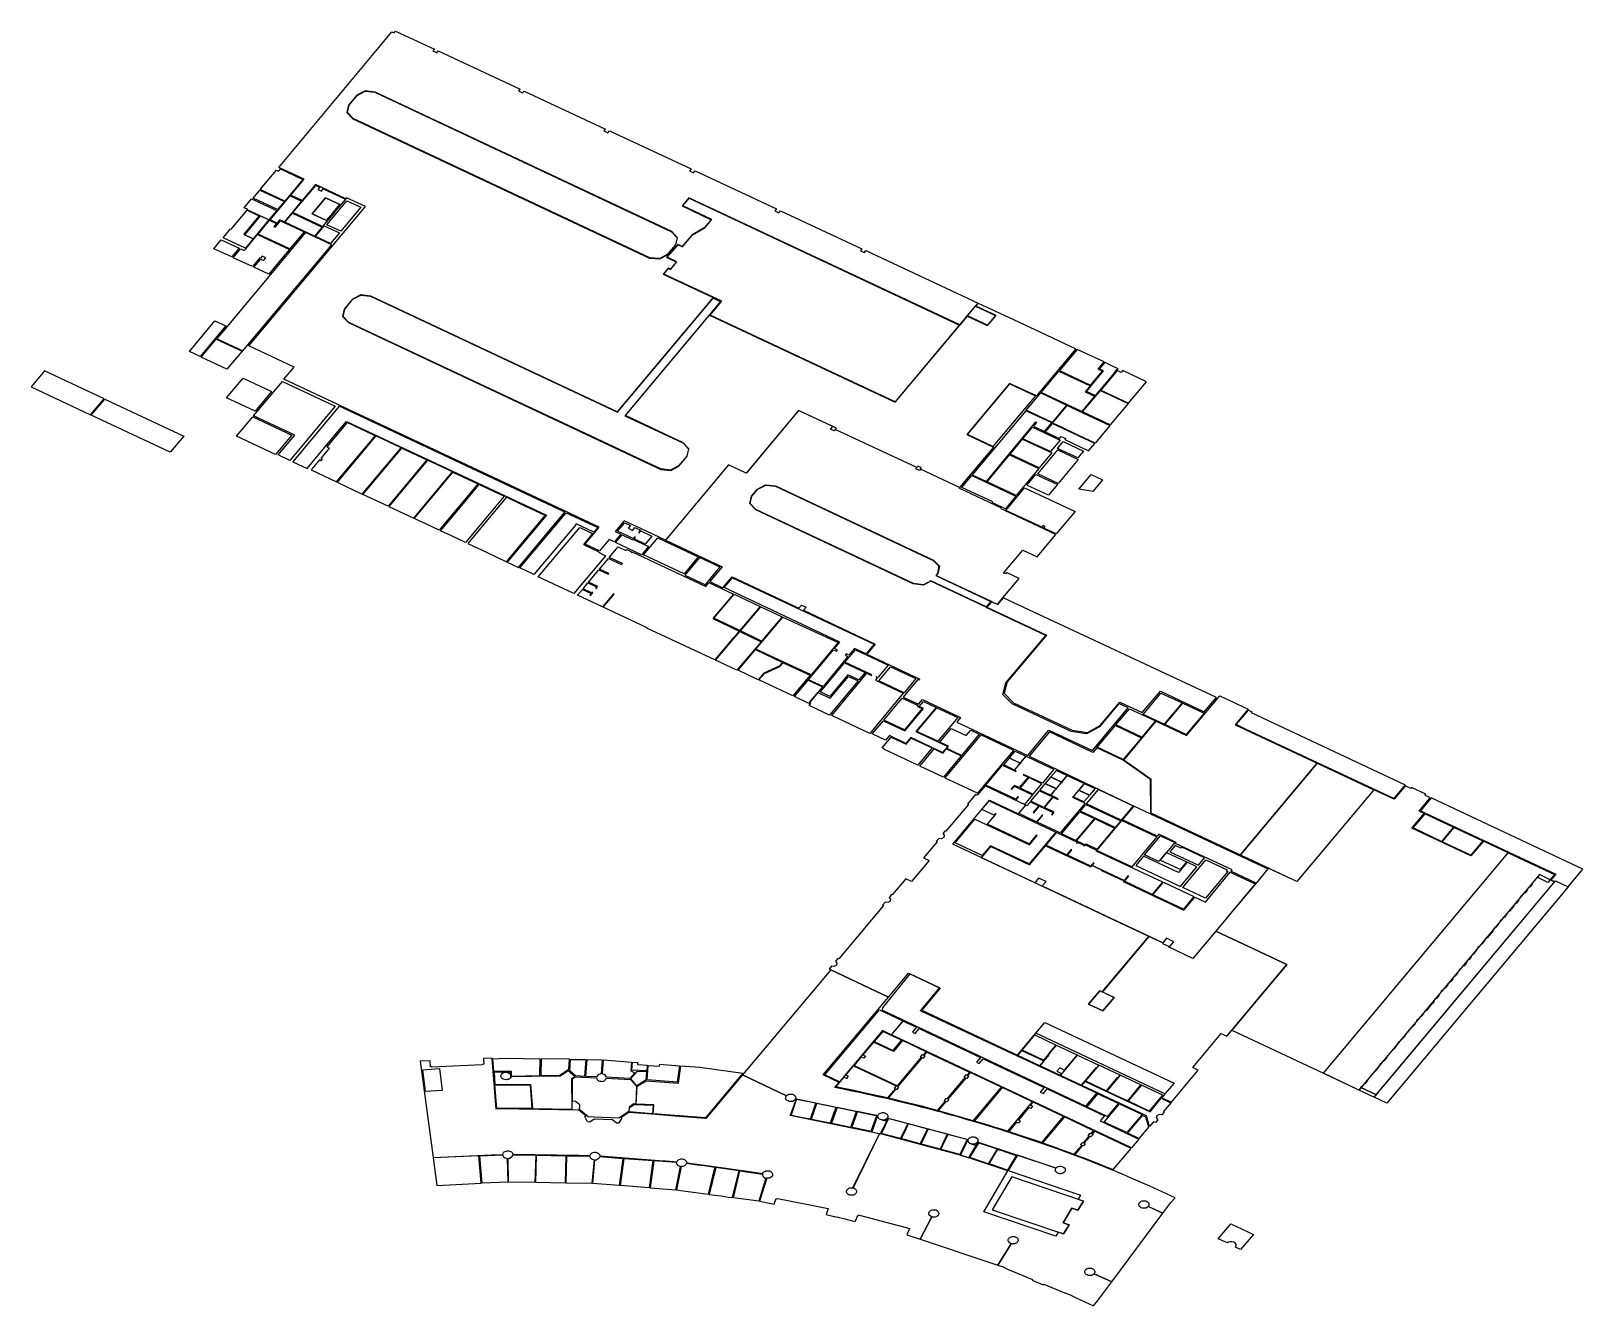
# Model space of a CAD drawing. Extents: x 12.25201 to 12.25423, y 41.79539 to 41.79722.
import ezdxf

# ---------------------------------------------------------------- set-up
doc = ezdxf.new("R2010")
doc.units = 0
doc.layers.add('RM$', color=3, linetype='CONTINUOUS')

msp = doc.modelspace()

# ---------------------------------------------------------------- linework, layer by layer
at = {"layer": 'RM$'}
for points in [[(12.2525127, 41.7971956), (12.252529, 41.7972152), (12.2525324, 41.7972136), (12.2525346, 41.7972162), (12.2525901, 41.7971903), (12.252588, 41.7971878), (12.2525936, 41.7971852), (12.2525957, 41.7971877), (12.2527128, 41.7971331), (12.2527107, 41.7971305), (12.2527164, 41.7971278), (12.2527185, 41.7971304), (12.2528351, 41.797076), (12.2528328, 41.7970733), (12.2528385, 41.7970706), (12.2528408, 41.7970733), (12.2529576, 41.7970188), (12.2529553, 41.797016), (12.2529611, 41.7970133), (12.2529634, 41.7970161), (12.25308, 41.7969616), (12.2530777, 41.7969589), (12.2530834, 41.7969562), (12.2530858, 41.796959), (12.2532023, 41.7969046), (12.2532, 41.7969018), (12.2532057, 41.7968991), (12.253208, 41.7969019), (12.2533686, 41.7968268), (12.2533652, 41.7968227), (12.2533647, 41.7968229), (12.2533526, 41.7968084), (12.253353, 41.7968082), (12.2533424, 41.7967955), (12.2533424, 41.7967955), (12.2529546, 41.7969776), (12.2529448, 41.7969658), (12.2529863, 41.7969461), (12.2529765, 41.7969344), (12.2529587, 41.7969242), (12.2529449, 41.7969078), (12.2529388, 41.7969107), (12.2529313, 41.7969023), (12.2529299, 41.796903), (12.2529358, 41.79691), (12.2529381, 41.79692), (12.2529302, 41.7969293), (12.2525051, 41.7971288), (12.2524909, 41.7971306), (12.2524791, 41.7971243), (12.2524672, 41.7971102), (12.2524648, 41.7970995), (12.2524732, 41.7970907), (12.2528983, 41.7968911), (12.2529129, 41.79689), (12.2529239, 41.7968959), (12.2529299, 41.796903), (12.2529313, 41.7969023), (12.2529224, 41.7968923), (12.2529365, 41.7968857), (12.2529279, 41.7968754), (12.2529248, 41.7968769), (12.2529176, 41.7968682), (12.2529891, 41.7968346), (12.252852, 41.7966711), (12.2524989, 41.7968368), (12.2524847, 41.7968386), (12.2524729, 41.7968324), (12.2524611, 41.7968182), (12.2524586, 41.7968076), (12.252467, 41.7967988), (12.2529142, 41.7965888), (12.2529284, 41.796587), (12.2529402, 41.7965933), (12.2529521, 41.7966075), (12.2529545, 41.7966181), (12.2529461, 41.7966269), (12.2528636, 41.7966657), (12.2529842, 41.7968094), (12.2532497, 41.7966848), (12.2533425, 41.7967955), (12.2533531, 41.7968081), (12.2533821, 41.7967945), (12.2533943, 41.796809), (12.2533653, 41.7968226), (12.2533687, 41.7968267), (12.2533687, 41.7968267), (12.2533687, 41.7968267), (12.2533687, 41.7968267), (12.2534058, 41.7968094), (12.2534416, 41.7967926), (12.2535087, 41.7967615), (12.253452, 41.7966939), (12.2534137, 41.7967119), (12.2533523, 41.7966387), (12.2533906, 41.7966207), (12.2533421, 41.7965627), (12.2532861, 41.7965889), (12.2532877, 41.7965908), (12.2532826, 41.7965932), (12.253281, 41.7965913), (12.2531641, 41.7966458), (12.2531657, 41.7966477), (12.2531115, 41.7966731), (12.2530365, 41.7965834), (12.253011, 41.7965954), (12.2529209, 41.7964875), (12.2528866, 41.7965036), (12.2528866, 41.7965036), (12.2528619, 41.7965152), (12.2528489, 41.7964996), (12.2528569, 41.7964958), (12.2528478, 41.7964849), (12.2528403, 41.7964884), (12.2528265, 41.796472), (12.2528058, 41.7964818), (12.252812, 41.7964893), (12.2528177, 41.7964961), (12.2528261, 41.7965061), (12.2527963, 41.7965201), (12.2527824, 41.7965266), (12.2523746, 41.796718), (12.2523892, 41.7967353), (12.2523242, 41.7967658), (12.2524914, 41.7969651), (12.2524644, 41.7969777), (12.2524632, 41.7969762), (12.2524197, 41.7969965), (12.2524007, 41.7969736), (12.2523843, 41.7969813), (12.2524034, 41.7970041), (12.2523671, 41.797021), (12.2525127, 41.7971956)], [(12.2523829, 41.7966017), (12.2523829, 41.7966017), (12.2523665, 41.7966094), (12.2523901, 41.7966376), (12.2523312, 41.7966652), (12.2523312, 41.7966652), (12.2523312, 41.7966652), (12.2523726, 41.7967145), (12.2523726, 41.7967145), (12.2524479, 41.7966792), (12.2524479, 41.7966792), (12.2523829, 41.7966017)], [(12.2533967, 41.7954497), (12.2534161, 41.7954803), (12.253415, 41.7954807), (12.2534128, 41.7954823), (12.2534123, 41.795483), (12.253412, 41.7954836), (12.2534117, 41.7954842), (12.2534116, 41.7954856), (12.2534118, 41.7954864), (12.2534123, 41.7954873), (12.2534124, 41.7954878), (12.2534131, 41.7954886), (12.2534142, 41.7954894), (12.253415, 41.7954898), (12.2534163, 41.7954903), (12.2534174, 41.7954906), (12.2534193, 41.7954907), (12.2534199, 41.7954906), (12.253421, 41.7954904), (12.2534216, 41.7954902), (12.2534227, 41.7954898), (12.2534241, 41.795489), (12.2534247, 41.7954885), (12.2534253, 41.7954877), (12.2534257, 41.7954869), (12.253426, 41.7954857), (12.253426, 41.7954846), (12.2534257, 41.7954837), (12.2534252, 41.7954828), (12.2534244, 41.7954818), (12.2534231, 41.7954809), (12.253421, 41.7954801), (12.2534197, 41.7954799), (12.2534183, 41.7954799), (12.2534173, 41.79548), (12.2534168, 41.7954801), (12.2534165, 41.7954802), (12.2534161, 41.7954803), (12.2533968, 41.7954497), (12.2534046, 41.7954471), (12.2534106, 41.7954439), (12.2534467, 41.7954289), (12.253446, 41.795428), (12.2534619, 41.7954215), (12.2534626, 41.7954225), (12.25348, 41.7954153), (12.2534923, 41.7954101), (12.2534926, 41.7954101), (12.253493, 41.7954099), (12.2535012, 41.7954065), (12.253509, 41.7954029), (12.2535212, 41.7953972), (12.2535337, 41.7953912), (12.2535402, 41.795399), (12.25356, 41.7954255), (12.2535348, 41.7954374), (12.2535336, 41.7954363), (12.2535323, 41.7954355), (12.2535309, 41.795435), (12.2535293, 41.7954348), (12.2535277, 41.7954348), (12.2535262, 41.795435), (12.2535247, 41.7954356), (12.2535234, 41.7954363), (12.2535224, 41.7954372), (12.2535217, 41.7954383), (12.2535214, 41.7954395), (12.2535213, 41.7954407), (12.2535217, 41.7954419), (12.2535224, 41.795443), (12.2535235, 41.795444), (12.2535247, 41.7954447), (12.2535261, 41.7954452), (12.2535278, 41.7954455), (12.2535294, 41.7954455), (12.2535309, 41.7954452), (12.2535324, 41.7954447), (12.2535336, 41.7954439), (12.2535346, 41.795443), (12.2535353, 41.7954419), (12.2535357, 41.7954407), (12.2535357, 41.7954395), (12.2535355, 41.7954389), (12.2535355, 41.7954389), (12.2535353, 41.7954383), (12.2535347, 41.7954374), (12.25356, 41.7954255), (12.2536333, 41.7955238), (12.2536123, 41.7955337), (12.2536111, 41.7955326), (12.2536098, 41.7955318), (12.2536085, 41.7955313), (12.2536069, 41.795531), (12.2536052, 41.795531), (12.2536037, 41.7955313), (12.2536022, 41.7955318), (12.2536009, 41.7955326), (12.2535999, 41.7955335), (12.2535993, 41.7955346), (12.2535989, 41.7955358), (12.2535989, 41.795537), (12.2535992, 41.7955382), (12.2535999, 41.7955393), (12.253601, 41.7955402), (12.2536022, 41.795541), (12.2536037, 41.7955415), (12.2536053, 41.7955418), (12.2536069, 41.7955417), (12.2536085, 41.7955415), (12.25361, 41.7955409), (12.2536112, 41.7955402), (12.2536122, 41.7955392), (12.2536129, 41.7955382), (12.2536132, 41.795537), (12.2536132, 41.7955358), (12.253613, 41.7955352), (12.253613, 41.7955352), (12.2536125, 41.7955336), (12.2536333, 41.7955238), (12.2536447, 41.7955391), (12.2536506, 41.7955461), (12.253626, 41.7955574), (12.2536137, 41.795563), (12.2536013, 41.7955684), (12.2535888, 41.7955738), (12.2535761, 41.7955792), (12.2535658, 41.7955835), (12.2535561, 41.7955874), (12.2535468, 41.7955913), (12.2535371, 41.7955951), (12.2535276, 41.7955989), (12.2535181, 41.7956026), (12.2534987, 41.7956099), (12.2534793, 41.795617), (12.2534499, 41.7956273), (12.2534302, 41.795634), (12.2534102, 41.7956405), (12.2534003, 41.7956437), (12.2533906, 41.7956467), (12.2533704, 41.7956529), (12.2533502, 41.7956588), (12.2533401, 41.7956617), (12.2533299, 41.7956645), (12.2533198, 41.7956673), (12.2533177, 41.7956679), (12.2533096, 41.7956701), (12.2532994, 41.7956728), (12.2532894, 41.7956754), (12.253279, 41.795678), (12.2532584, 41.7956831), (12.2532377, 41.795688), (12.2532275, 41.7956903), (12.2532172, 41.7956926), (12.2532067, 41.7956949), (12.2531964, 41.7956971), (12.2531904, 41.7956984), (12.2531859, 41.7956993), (12.2531755, 41.7957014), (12.2531632, 41.7957039), (12.2531694, 41.7957113), (12.2531468, 41.795722), (12.2532403, 41.7958333), (12.2531576, 41.7958722), (12.2530312, 41.7957219), (12.2530944, 41.7956922), (12.2530952, 41.795693), (12.2530964, 41.7956937), (12.2530978, 41.7956942), (12.2530995, 41.7956945), (12.2531011, 41.7956945), (12.2531027, 41.7956942), (12.2531042, 41.7956937), (12.2531054, 41.7956929), (12.2531064, 41.795692), (12.2531071, 41.7956909), (12.2531074, 41.7956897), (12.2531074, 41.7956885), (12.2531072, 41.7956879), (12.2531072, 41.7956879), (12.2531085, 41.7956877), (12.2532247, 41.7956635), (12.2532165, 41.7956406), (12.2532287, 41.7956378), (12.2532377, 41.7956562), (12.2532301, 41.7956574), (12.2532276, 41.7956585), (12.2532258, 41.7956602), (12.2532251, 41.7956625), (12.2532255, 41.7956644), (12.2532261, 41.7956653), (12.2532275, 41.7956665), (12.2532285, 41.7956671), (12.2532301, 41.7956677), (12.2532317, 41.7956679), (12.2532329, 41.7956679), (12.2532345, 41.7956677), (12.2532359, 41.7956672), (12.2532376, 41.7956662), (12.253239, 41.7956646), (12.2532395, 41.7956624), (12.2532393, 41.7956612), (12.2532379, 41.7956591), (12.2532355, 41.7956577), (12.2532335, 41.7956572), (12.2532319, 41.7956571), (12.253234, 41.7956568), (12.2532377, 41.7956562), (12.2532395, 41.79566), (12.2532398, 41.79566), (12.2533021, 41.7956433), (12.253354, 41.7956294), (12.2533433, 41.7956071), (12.2533554, 41.7956034), (12.2533658, 41.7956207), (12.2533587, 41.7956231), (12.2533575, 41.7956234), (12.2533555, 41.7956248), (12.2533543, 41.7956269), (12.2533542, 41.7956289), (12.2533548, 41.79563), (12.2533552, 41.7956309), (12.2533558, 41.7956313), (12.2533571, 41.7956324), (12.2533597, 41.7956333), (12.2533609, 41.7956333), (12.2533626, 41.7956333), (12.253364, 41.7956329), (12.2533652, 41.7956326), (12.2533655, 41.7956324), (12.2533673, 41.7956311), (12.2533675, 41.7956307), (12.2533684, 41.7956292), (12.2533684, 41.7956284), (12.2533685, 41.7956271), (12.2533683, 41.7956268), (12.2533679, 41.795626), (12.2533675, 41.7956251), (12.2533656, 41.7956236), (12.2533629, 41.7956227), (12.2533602, 41.7956227), (12.2533587, 41.7956231), (12.2533658, 41.7956207), (12.2533684, 41.7956249), (12.2533688, 41.7956257), (12.2534249, 41.7956071), (12.2534801, 41.7955887), (12.2534811, 41.7955897), (12.2534824, 41.7955904), (12.2534838, 41.7955909), (12.2534855, 41.7955912), (12.253487, 41.7955912), (12.2534886, 41.7955909), (12.2534901, 41.7955904), (12.2534913, 41.7955896), (12.2534923, 41.7955887), (12.2534931, 41.7955875), (12.2534931, 41.7955875), (12.2534934, 41.7955864), (12.2534934, 41.7955852), (12.2534932, 41.7955846), (12.2534932, 41.7955846), (12.253493, 41.795584), (12.2534923, 41.795583), (12.2534913, 41.795582), (12.25349, 41.7955812), (12.2534886, 41.7955807), (12.253487, 41.7955805), (12.2534854, 41.7955805), (12.2534838, 41.7955807), (12.2534824, 41.7955813), (12.2534811, 41.795582), (12.2534801, 41.795583), (12.2534794, 41.795584), (12.2534791, 41.7955852), (12.2534798, 41.7955883), (12.2534248, 41.7956069), (12.2534159, 41.7955921), (12.2534114, 41.7955849), (12.2535152, 41.7955498), (12.2535117, 41.7955439), (12.2535193, 41.7955414), (12.2535113, 41.7955282), (12.2535028, 41.7955311), (12.2534904, 41.7955104), (12.253499, 41.7955075), (12.253491, 41.7954944), (12.2534834, 41.7954969), (12.2534798, 41.7954911), (12.253377, 41.7955257), (12.2534112, 41.7955844), (12.2533553, 41.7956032), (12.2533448, 41.7956065), (12.2532275, 41.7956379), (12.2531898, 41.7955601), (12.2531906, 41.7955599), (12.2531913, 41.7955596), (12.2531925, 41.7955589), (12.2531935, 41.795558), (12.2531942, 41.7955569), (12.2531945, 41.7955557), (12.2531945, 41.7955545), (12.2531943, 41.7955539), (12.2531943, 41.7955539), (12.2531941, 41.7955533), (12.2531935, 41.7955522), (12.2531924, 41.7955513), (12.2531911, 41.7955505), (12.2531897, 41.79555), (12.2531881, 41.7955497), (12.2531865, 41.7955497), (12.253185, 41.79555), (12.2531835, 41.7955505), (12.2531822, 41.7955513), (12.2531812, 41.7955522), (12.2531805, 41.7955533), (12.2531802, 41.7955545), (12.2531802, 41.7955557), (12.2531805, 41.7955569), (12.2531812, 41.795558), (12.2531823, 41.795559), (12.2531835, 41.7955597), (12.2531849, 41.7955602), (12.2531866, 41.7955605), (12.2531892, 41.7955603), (12.2532272, 41.7956378), (12.2530996, 41.7956638), (12.2531003, 41.7956658), (12.2531085, 41.7956876), (12.2531072, 41.7956879), (12.2531066, 41.7956867), (12.2531066, 41.7956865), (12.2531053, 41.7956853), (12.253104, 41.7956845), (12.2531026, 41.795684), (12.253101, 41.7956838), (12.2530994, 41.7956838), (12.2530979, 41.795684), (12.2530964, 41.7956846), (12.2530951, 41.7956853), (12.2530941, 41.7956863), (12.2530934, 41.7956873), (12.2530931, 41.7956885), (12.2530931, 41.7956897), (12.2530934, 41.7956909), (12.2530944, 41.7956922), (12.2530312, 41.7957219), (12.2529789, 41.7956597), (12.2529402, 41.7956626), (12.2529236, 41.7956638), (12.2529008, 41.7956656), (12.2528683, 41.795668), (12.2528574, 41.7956608), (12.2528586, 41.7956599), (12.2528538, 41.7956527), (12.2528508, 41.7956528), (12.2528451, 41.7956576), (12.2528188, 41.7956587), (12.2528124, 41.7956545), (12.2528094, 41.7956546), (12.2528057, 41.7956624), (12.2528071, 41.7956633), (12.252797, 41.7956717), (12.2527108, 41.7956731), (12.2526936, 41.7956734), (12.2526786, 41.7956727), (12.2526727, 41.7957461), (12.2526604, 41.7957456), (12.252661, 41.7957372), (12.2526586, 41.795737), (12.2526586, 41.7957364), (12.2525866, 41.7957332), (12.2525865, 41.7957339), (12.2525845, 41.7957337), (12.2525838, 41.7957423), (12.2525698, 41.7957416), (12.2525881, 41.7956039), (12.2526719, 41.7956075), (12.2526879, 41.7956082), (12.2526884, 41.7956097), (12.2526891, 41.7956107), (12.2526901, 41.7956117), (12.2526914, 41.7956124), (12.2526928, 41.795613), (12.2526944, 41.7956133), (12.2526961, 41.7956133), (12.2526976, 41.795613), (12.2526991, 41.7956125), (12.2527003, 41.7956117), (12.2527014, 41.7956107), (12.252702, 41.7956097), (12.2527023, 41.7956084), (12.2527968, 41.7956069), (12.2528128, 41.7956066), (12.2528132, 41.7956075), (12.2528139, 41.7956086), (12.2528149, 41.7956096), (12.2528161, 41.7956103), (12.2528176, 41.7956109), (12.2528193, 41.7956112), (12.2528209, 41.7956112), (12.2528224, 41.7956109), (12.2528238, 41.7956104), (12.2528251, 41.7956096), (12.2528261, 41.7956087), (12.2528268, 41.7956076), (12.2528271, 41.7956059), (12.2529117, 41.7955995), (12.2529213, 41.7955987), (12.2529329, 41.7955979), (12.252937, 41.7955975), (12.2529374, 41.795598), (12.252938, 41.7955991), (12.2529391, 41.7956001), (12.2529403, 41.7956008), (12.2529418, 41.7956014), (12.2529434, 41.7956016), (12.252945, 41.7956016), (12.2529466, 41.7956014), (12.252948, 41.7956008), (12.2529493, 41.7956001), (12.2529503, 41.7955991), (12.252951, 41.7955981), (12.2529513, 41.795596), (12.2529767, 41.7955925), (12.2530444, 41.7955831), (12.25306, 41.795581), (12.2530609, 41.7955822), (12.2530619, 41.7955832), (12.2530631, 41.7955839), (12.2530645, 41.7955844), (12.2530662, 41.7955848), (12.2530677, 41.7955848), (12.2530694, 41.7955845), (12.2530708, 41.795584), (12.2530721, 41.7955832), (12.2530731, 41.7955823), (12.2530738, 41.7955812), (12.2530742, 41.7955799), (12.2530741, 41.795578), (12.2530726, 41.7955759), (12.2530708, 41.7955747), (12.2530694, 41.7955743), (12.2530677, 41.795574), (12.253066, 41.795574), (12.2530556, 41.795541), (12.2530764, 41.7955368), (12.2530793, 41.795545), (12.2530816, 41.7955445), (12.2530818, 41.7955451), (12.2531539, 41.7955307), (12.2531508, 41.7955221), (12.2531626, 41.7955194), (12.2531628, 41.7955194), (12.2531632, 41.7955193), (12.2531803, 41.7955153), (12.2531811, 41.7955151), (12.2531925, 41.795512), (12.253197, 41.7955216), (12.2532059, 41.7955192), (12.2532294, 41.7955129), (12.2532706, 41.7955019), (12.2532685, 41.7954976), (12.2532665, 41.7954932), (12.2532857, 41.7954868), (12.2533024, 41.7955187), (12.2533013, 41.7955191), (12.2532991, 41.7955207), (12.2532986, 41.7955213), (12.2532983, 41.795522), (12.2532981, 41.7955226), (12.2532979, 41.795524), (12.2532981, 41.7955248), (12.2532986, 41.7955257), (12.2532988, 41.7955261), (12.2532995, 41.795527), (12.2533005, 41.7955278), (12.2533013, 41.7955282), (12.2533026, 41.7955287), (12.2533037, 41.7955289), (12.2533056, 41.795529), (12.2533062, 41.795529), (12.2533073, 41.7955288), (12.2533079, 41.7955286), (12.253309, 41.7955282), (12.2533104, 41.7955273), (12.253311, 41.7955268), (12.2533116, 41.7955261), (12.253312, 41.7955252), (12.2533123, 41.7955241), (12.2533123, 41.7955229), (12.253312, 41.795522), (12.2533115, 41.7955211), (12.2533107, 41.7955202), (12.2533094, 41.7955193), (12.2533073, 41.7955185), (12.253306, 41.7955183), (12.2533046, 41.7955182), (12.2533036, 41.7955183), (12.2533031, 41.7955185), (12.2533028, 41.7955186), (12.2533024, 41.7955187), (12.2532858, 41.7954868), (12.2533952, 41.7954502), (12.2533967, 41.7954497)]]:
    msp.add_lwpolyline(points, dxfattribs=at)
for points in [[(12.2529235, 41.7968963), (12.2529128, 41.7968906), (12.2528985, 41.7968917), (12.2524736, 41.7970911), (12.2524655, 41.7970997), (12.2524678, 41.7971101), (12.2524796, 41.7971241), (12.2524911, 41.7971302), (12.2525049, 41.7971285), (12.2529298, 41.796929), (12.2529375, 41.79692), (12.2529353, 41.7969103)], [(12.252364, 41.7970172), (12.252367, 41.7970157), (12.2523686, 41.7970177), (12.2523696, 41.7970188), (12.2524017, 41.7970038), (12.2523758, 41.7969729), (12.2523407, 41.7969893)], [(12.2523401, 41.7969885), (12.2523752, 41.7969721), (12.2523656, 41.7969607), (12.2523305, 41.7969771)], [(12.2524309, 41.7969902), (12.2524626, 41.7969754), (12.2524462, 41.7969558), (12.2524451, 41.7969563), (12.2524547, 41.7969677), (12.2524343, 41.7969773), (12.2524151, 41.7969544), (12.2524355, 41.7969448), (12.2524451, 41.7969562), (12.2524461, 41.7969557), (12.2524299, 41.7969365), (12.2523876, 41.7969564), (12.2523875, 41.7969564), (12.2524201, 41.7969953), (12.2524258, 41.7969926), (12.2524232, 41.7969895), (12.2524283, 41.7969871)], [(12.2523176, 41.7969632), (12.2523283, 41.796976), (12.2523643, 41.7969592), (12.2523532, 41.7969459), (12.2523222, 41.7969603), (12.2523227, 41.7969608)], [(12.2523837, 41.7969805), (12.2524, 41.7969729), (12.2523752, 41.7969432), (12.2523686, 41.7969462), (12.2523646, 41.7969414), (12.2523548, 41.796946)], [(12.2524343, 41.7969773), (12.2524547, 41.7969677), (12.2524355, 41.7969448), (12.2524151, 41.7969544)], [(12.2524649, 41.7969733), (12.2524848, 41.7969639), (12.2524562, 41.7969296), (12.2524362, 41.7969389)], [(12.2529548, 41.796977), (12.2533417, 41.7967954), (12.2532496, 41.7966855), (12.252985, 41.7968097), (12.2530016, 41.7968294), (12.2529184, 41.7968684), (12.252925, 41.7968763), (12.2529282, 41.7968749), (12.2529374, 41.7968859), (12.2529233, 41.7968925), (12.252939, 41.7969101), (12.2529451, 41.7969073), (12.2529592, 41.796924), (12.252977, 41.7969342), (12.2529872, 41.7969463), (12.2529456, 41.796966)], [(12.2523218, 41.7969598), (12.2523341, 41.7969541), (12.2523391, 41.7969518), (12.252317, 41.7969254), (12.2523185, 41.7969246), (12.2523185, 41.7969246), (12.2523185, 41.7969246), (12.2523307, 41.7969189), (12.2523195, 41.7969054), (12.2522875, 41.7969204), (12.252298, 41.7969329), (12.252299, 41.7969324)], [(12.2523307, 41.7969189), (12.2523185, 41.7969246), (12.2523409, 41.7969516), (12.2523532, 41.7969459)], [(12.2523541, 41.7969453), (12.252364, 41.7969407), (12.2523603, 41.7969362), (12.2523623, 41.7969353), (12.2523699, 41.7969444), (12.2524036, 41.7969287), (12.2523831, 41.7969043), (12.2523376, 41.7969255)], [(12.2523867, 41.7969554), (12.2524292, 41.7969355), (12.2524186, 41.7969228), (12.2523761, 41.7969427)], [(12.252279, 41.7967757), (12.252316, 41.7967583), (12.2524433, 41.7969101), (12.2524057, 41.7969278), (12.2524055, 41.7969279), (12.2522879, 41.7967873), (12.2522784, 41.796776), (12.252279, 41.7967757)], [(12.252302, 41.7968918), (12.2523125, 41.7969044), (12.2523178, 41.7969019), (12.2523204, 41.796905), (12.2523303, 41.7969168), (12.252337, 41.7969248), (12.2523825, 41.7969035), (12.2523764, 41.7968962), (12.2523665, 41.7968844), (12.2523528, 41.7968681), (12.2523316, 41.796878), (12.2523415, 41.7968898), (12.2523455, 41.7968879), (12.2523487, 41.7968918), (12.2523436, 41.7968942), (12.2523411, 41.7968911), (12.2523401, 41.7968916), (12.2523295, 41.796879)], [(12.2524323, 41.7969376), (12.2524543, 41.7969273), (12.2524415, 41.796912), (12.2524196, 41.7969223)], [(12.2522849, 41.7969173), (12.2523105, 41.7969054), (12.2523, 41.7968928), (12.2522744, 41.7969047)], [(12.2528523, 41.7966706), (12.2529892, 41.796834), (12.2529998, 41.796829), (12.2528628, 41.7966656), (12.2529457, 41.7966267), (12.2529539, 41.7966181), (12.2529515, 41.7966077), (12.2529398, 41.7965937), (12.2529283, 41.7965876), (12.2529144, 41.7965894), (12.2528896, 41.796601), (12.2527891, 41.7966482), (12.2527097, 41.7966855), (12.2524675, 41.7967992), (12.2524593, 41.7968078), (12.2524616, 41.7968181), (12.2524734, 41.7968322), (12.2524849, 41.7968383), (12.2524987, 41.7968365)], [(12.2533649, 41.7968224), (12.2533936, 41.7968089), (12.253382, 41.796795), (12.2533533, 41.7968085)], [(12.2522759, 41.7968014), (12.2522914, 41.7967941), (12.2522863, 41.7967881), (12.2522815, 41.7967823), (12.2522546, 41.7967502), (12.2522393, 41.7967574)], [(12.2522778, 41.7967752), (12.2523146, 41.7967579), (12.2522931, 41.7967323), (12.2522562, 41.7967495)], [(12.253485, 41.7967301), (12.2535296, 41.7967092), (12.2535465, 41.7967293), (12.2535404, 41.7967322), (12.2535491, 41.7967426), (12.2535105, 41.7967606)], [(12.253551, 41.7967417), (12.2535521, 41.7967413), (12.2535598, 41.7967376), (12.2535688, 41.7967334), (12.2535671, 41.7967313), (12.253567, 41.7967313), (12.253566, 41.7967301), (12.2535608, 41.7967238), (12.2535418, 41.7967011), (12.2535367, 41.796695), (12.2535361, 41.7966943), (12.2535236, 41.7967002), (12.2535482, 41.7967296), (12.2535423, 41.7967323), (12.2535504, 41.796742)], [(12.2520125, 41.7967068), (12.2520125, 41.7967068), (12.2520977, 41.7966667), (12.252117, 41.7966898), (12.2520318, 41.7967298)], [(12.2523163, 41.7967193), (12.252357, 41.7967003), (12.2523332, 41.796672), (12.2522926, 41.796691)], [(12.2534843, 41.7967293), (12.253529, 41.7967084), (12.2535219, 41.7966999), (12.2535354, 41.7966936), (12.2535171, 41.7966716), (12.2534589, 41.7966989)], [(12.2535443, 41.7967023), (12.253584, 41.7966836), (12.2536097, 41.7967143), (12.2535757, 41.7967302), (12.2535736, 41.7967275), (12.2535677, 41.7967302)], [(12.2534139, 41.7967112), (12.2534506, 41.796694), (12.2533898, 41.7966216), (12.2533532, 41.7966388)], [(12.2534953, 41.7966808), (12.2534747, 41.7966561), (12.2534376, 41.7966735), (12.2534583, 41.7966982)], [(12.2535437, 41.7967015), (12.2535497, 41.7966987), (12.2535498, 41.7966986), (12.2535834, 41.7966829), (12.2535579, 41.7966525), (12.2535182, 41.7966711)], [(12.2520988, 41.7966662), (12.2521181, 41.7966893), (12.2522311, 41.7966362), (12.2522118, 41.7966132)], [(12.252777, 41.7965276), (12.2524539, 41.7966792), (12.2523874, 41.7965997), (12.2524078, 41.7965901), (12.2524525, 41.7966436), (12.2524641, 41.7966574), (12.2527505, 41.796523), (12.2526943, 41.7964561), (12.2527106, 41.7964484), (12.2527594, 41.7965066)], [(12.2534963, 41.7966803), (12.2535573, 41.7966517), (12.2535361, 41.7966265), (12.2535057, 41.7966407), (12.2535057, 41.7966407), (12.2534798, 41.7966529), (12.2534752, 41.7966551), (12.2534752, 41.7966551)], [(12.2523859, 41.7966377), (12.2523626, 41.79661), (12.2523067, 41.7966362), (12.25233, 41.7966639)], [(12.2525053, 41.796637), (12.2524653, 41.7966558), (12.2524359, 41.7966208), (12.2524395, 41.796619), (12.2524273, 41.7966045), (12.2524293, 41.7966035), (12.2524274, 41.7966012), (12.2524254, 41.7966022), (12.2524134, 41.7965879), (12.2524498, 41.7965709), (12.2525037, 41.7966351)], [(12.2534656, 41.7963511), (12.2533803, 41.7963912), (12.2533804, 41.7963912), (12.2533802, 41.7963913), (12.253301, 41.7964285), (12.2532906, 41.796423), (12.2532758, 41.796425), (12.2530501, 41.796531), (12.2530417, 41.7965398), (12.2530441, 41.7965505), (12.2530526, 41.7965606), (12.2530643, 41.7965668), (12.2530786, 41.796565), (12.2533049, 41.7964588), (12.2533131, 41.7964503), (12.2533108, 41.7964394), (12.2533087, 41.7964369), (12.2533874, 41.7963999), (12.2533802, 41.7963913), (12.2533804, 41.7963913), (12.2533876, 41.7963998), (12.2533968, 41.7963955), (12.2533975, 41.7963964), (12.2533972, 41.7963966), (12.2534042, 41.796405), (12.2534273, 41.7964326), (12.2534093, 41.796441), (12.2534076, 41.796439), (12.2534049, 41.7964403), (12.2534066, 41.7964423), (12.2534326, 41.7964733), (12.2534532, 41.7964637), (12.2534798, 41.7964956), (12.2534077, 41.7965293), (12.2534076, 41.7965293), (12.2534014, 41.7965322), (12.2534023, 41.7965334), (12.2533414, 41.796562), (12.2533421, 41.7965627), (12.2532861, 41.7965889), (12.2532845, 41.796587), (12.2532794, 41.7965894), (12.253281, 41.7965913), (12.2531641, 41.7966458), (12.2531625, 41.7966438), (12.2531571, 41.7966462), (12.2531604, 41.7966502), (12.2531115, 41.7966731), (12.2530377, 41.7965848), (12.2530365, 41.7965834), (12.2530356, 41.7965838), (12.253011, 41.7965954), (12.2529209, 41.7964875), (12.2529587, 41.7964697), (12.2529679, 41.7964654), (12.2530021, 41.7964493), (12.2529844, 41.7964281), (12.2530033, 41.7964193), (12.2530164, 41.796435), (12.2531121, 41.79639), (12.2531158, 41.7963944), (12.2531222, 41.7963914), (12.2531185, 41.796387), (12.2532214, 41.7963387), (12.2532092, 41.7963241), (12.253285, 41.7962886), (12.2532836, 41.796287), (12.2532822, 41.7962878), (12.2532653, 41.7962676), (12.2532613, 41.7962628), (12.2532833, 41.7962525), (12.2532891, 41.7962594), (12.2533436, 41.7962337), (12.2533379, 41.7962269), (12.2534396, 41.7961791), (12.2534594, 41.7962028), (12.2534667, 41.7962114), (12.2534666, 41.7962115), (12.2534698, 41.7962154), (12.2535322, 41.7961861), (12.2535834, 41.7962472), (12.2535702, 41.7962534), (12.2535425, 41.7962203), (12.2535239, 41.7962103), (12.2535018, 41.7962133), (12.2534175, 41.7962529), (12.2534042, 41.7962665), (12.2534081, 41.7962834)], [(12.253474, 41.7966554), (12.253437, 41.7966728), (12.2533601, 41.7965809), (12.2533805, 41.7965714), (12.2534514, 41.7966566), (12.2534524, 41.7966561), (12.2534478, 41.7966505), (12.2534637, 41.796643)], [(12.2535355, 41.7966257), (12.2534745, 41.7966543), (12.2534647, 41.7966426), (12.2534852, 41.796633), (12.2534876, 41.796636), (12.2534941, 41.796633), (12.2534927, 41.7966313), (12.2535268, 41.7966154)], [(12.2525063, 41.7966366), (12.2524508, 41.7965704), (12.2524868, 41.7965535), (12.2525423, 41.7966197)], [(12.2534322, 41.7966318), (12.253474, 41.7966123), (12.2534562, 41.7965909), (12.2534143, 41.7966104)], [(12.2534466, 41.7966491), (12.2534859, 41.7966306), (12.2534722, 41.7966142), (12.2534328, 41.7966325)], [(12.2525433, 41.7966192), (12.2525793, 41.7966023), (12.2525238, 41.7965361), (12.2524878, 41.796553)], [(12.2534137, 41.7966096), (12.2534556, 41.7965901), (12.2534233, 41.7965514), (12.2533815, 41.7965709)], [(12.2534825, 41.7966165), (12.2535119, 41.7966028), (12.2534833, 41.7965685), (12.2534539, 41.7965822)], [(12.2534905, 41.7966286), (12.2535195, 41.796615), (12.2535113, 41.7966052), (12.2534822, 41.7966187)], [(12.2525803, 41.7966018), (12.2525248, 41.7965357), (12.2525605, 41.7965189), (12.252616, 41.7965851)], [(12.2526166, 41.7965848), (12.2526523, 41.796568), (12.2526235, 41.7965337), (12.2525968, 41.7965019), (12.2525779, 41.7965107), (12.2525612, 41.7965186), (12.252591, 41.7965541)], [(12.2526543, 41.7965671), (12.25269, 41.7965503), (12.2526517, 41.7965046), (12.2526345, 41.7964842), (12.2526138, 41.7964939), (12.2525989, 41.7965009), (12.2526293, 41.7965372), (12.2526518, 41.7965641)], [(12.253308, 41.7964368), (12.2533867, 41.7963998), (12.25338, 41.7963919), (12.253301, 41.7964291), (12.2532904, 41.7964235), (12.253276, 41.7964254), (12.2530505, 41.7965313), (12.2530423, 41.7965399), (12.2530447, 41.7965503), (12.2530531, 41.7965603), (12.2530644, 41.7965663), (12.2530784, 41.7965646), (12.2533044, 41.7964585), (12.2533125, 41.7964502), (12.2533102, 41.7964395)], [(12.2533595, 41.7965802), (12.2534227, 41.7965506), (12.2534076, 41.7965324), (12.253389, 41.7965411), (12.2533898, 41.7965421), (12.2533452, 41.796563)], [(12.2534352, 41.7965624), (12.2535075, 41.7965286), (12.2534805, 41.7964963), (12.2534612, 41.7965053), (12.2534615, 41.7965057), (12.253463, 41.7965051), (12.2534646, 41.7965071), (12.2534619, 41.7965083), (12.2534602, 41.7965064), (12.2534614, 41.7965058), (12.2534611, 41.7965054), (12.2534083, 41.7965301)], [(12.2534511, 41.7965814), (12.2534821, 41.796567), (12.2534693, 41.7965517), (12.2534384, 41.7965662)], [(12.2535304, 41.7965812), (12.2535467, 41.7965736), (12.2535328, 41.796557), (12.2535127, 41.7965602)], [(12.2526933, 41.7965488), (12.2526639, 41.7965137), (12.2526378, 41.7964826), (12.2526655, 41.7964696), (12.2526933, 41.7964566), (12.2527193, 41.7964875), (12.2527488, 41.7965227), (12.252714, 41.7965391)], [(12.2528239, 41.7965056), (12.2528182, 41.7964988), (12.252793, 41.7965107), (12.2527917, 41.7965091), (12.252792, 41.7965089), (12.2527324, 41.7964382), (12.2527125, 41.7964476), (12.2527788, 41.7965267)], [(12.2527983, 41.7965055), (12.2528166, 41.7964968), (12.2528107, 41.7964899), (12.2528036, 41.7964814), (12.2528256, 41.7964709), (12.2528249, 41.7964701), (12.2528353, 41.7964652), (12.2527895, 41.7964112), (12.2527388, 41.7964351)], [(12.2528627, 41.7965124), (12.2528708, 41.7965086), (12.2528675, 41.7965044), (12.2528738, 41.7965014), (12.2528771, 41.7965056), (12.2528852, 41.7965018), (12.2528822, 41.7964983), (12.2528833, 41.7964978), (12.2528856, 41.7965006), (12.2529015, 41.7964931), (12.252892, 41.7964816), (12.252876, 41.7964892), (12.2528782, 41.7964918), (12.2528772, 41.7964923), (12.2528749, 41.7964896), (12.2528524, 41.7965002)], [(12.2529915, 41.7963159), (12.2528943, 41.7963616), (12.2528946, 41.796362), (12.2528319, 41.7963914), (12.2528475, 41.79641), (12.2528465, 41.7964105), (12.2528309, 41.7963918), (12.2527952, 41.7964086), (12.2528022, 41.796417), (12.2528144, 41.7964113), (12.2528124, 41.7964088), (12.2528136, 41.7964082), (12.2528169, 41.7964122), (12.2528157, 41.7964128), (12.2528152, 41.7964122), (12.2528029, 41.7964179), (12.25281, 41.7964263), (12.2528222, 41.7964206), (12.2528207, 41.7964187), (12.2528219, 41.7964182), (12.2528242, 41.7964209), (12.2528107, 41.7964272), (12.2528256, 41.7964449), (12.252839, 41.7964386), (12.2528398, 41.7964395), (12.2528263, 41.7964458), (12.2528392, 41.7964612), (12.2528581, 41.7964524), (12.2528594, 41.7964539), (12.2528405, 41.7964628), (12.2528531, 41.7964777), (12.2528641, 41.7964725), (12.2528655, 41.7964741), (12.2528722, 41.7964709), (12.2528716, 41.7964702), (12.2528726, 41.7964697), (12.2528732, 41.7964705), (12.2529785, 41.7964211), (12.2529831, 41.7964266), (12.2529831, 41.7964266), (12.2530181, 41.7964103), (12.2529886, 41.7963755), (12.2530265, 41.7963572), (12.2530188, 41.7963481), (12.2530185, 41.7963482)], [(12.2528743, 41.7964889), (12.2528966, 41.7964784), (12.2528867, 41.7964666), (12.2528496, 41.796484), (12.2528587, 41.7964949), (12.2528735, 41.796488)], [(12.2529101, 41.7964907), (12.2529678, 41.7964635), (12.2529475, 41.7964391), (12.2528897, 41.7964662)], [(12.2529989, 41.7964486), (12.2529991, 41.7964488), (12.2529696, 41.7964626), (12.2529487, 41.7964375), (12.2529781, 41.7964237)], [(12.2531708, 41.7963415), (12.2530048, 41.7964195), (12.2530168, 41.7964337), (12.2532197, 41.7963384), (12.2532082, 41.7963246), (12.2531917, 41.7963323), (12.2531836, 41.7963226), (12.2531796, 41.7963245), (12.2531781, 41.7963228), (12.2531822, 41.7963209), (12.2531465, 41.796278), (12.2531259, 41.7962877), (12.2531616, 41.7963305), (12.2531659, 41.7963285), (12.2531673, 41.7963303), (12.2531631, 41.7963323)], [(12.2530192, 41.7964099), (12.2530565, 41.7963925), (12.2530272, 41.796358), (12.2529902, 41.7963758)], [(12.2530575, 41.7963921), (12.2530882, 41.7963778), (12.2530585, 41.7963429), (12.2530282, 41.7963575)], [(12.2534046, 41.7964049), (12.2533964, 41.7963951), (12.2533878, 41.7963992), (12.2533813, 41.7963914), (12.2534665, 41.7963513), (12.25341, 41.7962847), (12.2534061, 41.7962682), (12.2534191, 41.7962548), (12.2535033, 41.7962153), (12.2535251, 41.7962123), (12.2535433, 41.7962221), (12.2535713, 41.7962555), (12.2536034, 41.7962405), (12.2536296, 41.7962711), (12.2536925, 41.7962416), (12.2537099, 41.7962623)], [(12.2530892, 41.7963773), (12.2531681, 41.7963407), (12.2531294, 41.7962945), (12.2530503, 41.7963315)], [(12.2530275, 41.7963567), (12.2530579, 41.7963421), (12.2530233, 41.7963014), (12.2529925, 41.7963155)], [(12.2530497, 41.7963308), (12.2530886, 41.7963125), (12.2530838, 41.7963069), (12.2530616, 41.796297), (12.2530537, 41.7962877), (12.253025, 41.7963011)], [(12.2531928, 41.7963303), (12.2532397, 41.7963083), (12.2532249, 41.7962907), (12.2532228, 41.7962917), (12.2532222, 41.7962909), (12.2532242, 41.7962899), (12.2532218, 41.7962869), (12.2532615, 41.7962682), (12.2532136, 41.7962109), (12.2531589, 41.7962365), (12.2532094, 41.7962968), (12.253216, 41.7962937), (12.2532166, 41.7962945), (12.2531779, 41.7963126)], [(12.2530895, 41.796312), (12.253128, 41.7962941), (12.2531033, 41.7962645), (12.2530548, 41.7962873), (12.2530626, 41.7962965), (12.2530848, 41.7963064)], [(12.2531773, 41.7963119), (12.2532069, 41.796298), (12.253198, 41.7962873), (12.2531821, 41.7962948), (12.2531563, 41.7962638), (12.2531427, 41.7962702)], [(12.2532431, 41.7963061), (12.2532793, 41.7962892), (12.2532625, 41.7962691), (12.2532263, 41.7962861)], [(12.2531253, 41.7962869), (12.2531459, 41.7962773), (12.2531262, 41.7962538), (12.2531057, 41.7962635)], [(12.253183, 41.7962925), (12.2531968, 41.7962861), (12.253156, 41.7962371), (12.2531266, 41.7962508), (12.2531292, 41.796254), (12.2531272, 41.796255), (12.2531393, 41.7962693), (12.2531569, 41.7962611)], [(12.2532171, 41.7962101), (12.2532329, 41.796229), (12.2532635, 41.7962146), (12.2532902, 41.7962465), (12.2532841, 41.7962494), (12.2532902, 41.7962566), (12.2533085, 41.796248), (12.2532796, 41.7962136), (12.253325, 41.7961922), (12.2533178, 41.7961837), (12.2532724, 41.796205), (12.2532653, 41.7961965), (12.2532415, 41.7962076), (12.2532362, 41.7962012)], [(12.25326, 41.7962613), (12.253282, 41.796251), (12.2532811, 41.7962499), (12.2532887, 41.7962463), (12.2532631, 41.7962157), (12.2532335, 41.7962296)], [(12.2538122, 41.7961182), (12.2537439, 41.7960366), (12.2536162, 41.7960966), (12.2536162, 41.7961447), (12.2535771, 41.7961727), (12.2536236, 41.7962282), (12.253667, 41.7962078), (12.2537146, 41.7962645), (12.2537553, 41.7962454), (12.2537366, 41.7962231), (12.2538541, 41.7961681)], [(12.2536304, 41.7962686), (12.2536606, 41.7962544), (12.253635, 41.7962239), (12.2536048, 41.7962381)], [(12.2536617, 41.7962539), (12.2536922, 41.7962396), (12.2536666, 41.7962091), (12.253636, 41.7962234)], [(12.2533094, 41.7962476), (12.2533394, 41.7962335), (12.253311, 41.7961996), (12.253281, 41.7962137)], [(12.2535853, 41.7962462), (12.2536226, 41.7962287), (12.2536032, 41.7962055), (12.2535659, 41.796223)], [(12.2537383, 41.7962234), (12.2537556, 41.7962442), (12.2537606, 41.7962418), (12.2537596, 41.7962407), (12.2539801, 41.7961373), (12.2539639, 41.7961177), (12.2537516, 41.7962171)], [(12.2533302, 41.7962176), (12.2533515, 41.7962076), (12.253358, 41.7962153), (12.2533702, 41.7962096), (12.253345, 41.7961794), (12.2533238, 41.7961893), (12.2533264, 41.7961924), (12.2533139, 41.7961982)], [(12.2533723, 41.7962086), (12.253321, 41.7961473), (12.2533394, 41.7961387), (12.2533683, 41.7961253), (12.2534055, 41.7961697), (12.2534195, 41.7961864)], [(12.2537665, 41.7959965), (12.2537297, 41.7959525), (12.2537297, 41.7959525), (12.2537297, 41.7959525), (12.2537297, 41.7959525), (12.2537297, 41.7959525), (12.2537297, 41.7959525), (12.2537297, 41.7959525), (12.2537297, 41.7959525), (12.2537088, 41.7959277), (12.2538106, 41.7958799), (12.2537318, 41.7957859), (12.2538629, 41.7957243), (12.253863, 41.7957242), (12.2539357, 41.79569), (12.2539388, 41.7956936), (12.2539168, 41.7957039), (12.2539138, 41.7957003), (12.2538639, 41.7957238), (12.253863, 41.7957242), (12.2538629, 41.7957243), (12.2541276, 41.79604), (12.2540922, 41.7960567), (12.2540743, 41.7960354), (12.2539898, 41.7960751), (12.2540075, 41.7960962), (12.2540001, 41.7960997), (12.254016, 41.7961187), (12.2540083, 41.7961224), (12.2540095, 41.7961239), (12.2539891, 41.7961335), (12.253988, 41.796132), (12.2539801, 41.7961357), (12.2539643, 41.7961165), (12.253935, 41.7961302), (12.2538249, 41.7959988), (12.2537406, 41.7960382), (12.2537406, 41.7960382), (12.2536159, 41.7960967), (12.2536153, 41.7961446), (12.2535767, 41.7961722), (12.2535751, 41.796173), (12.2535385, 41.7961902), (12.2535329, 41.7961836), (12.2534706, 41.7962129), (12.2534416, 41.7961782), (12.2535918, 41.7961066), (12.2537835, 41.7960167)], [(12.2535653, 41.7962222), (12.2536026, 41.7962047), (12.2535764, 41.7961735), (12.2535391, 41.796191)], [(12.2532728, 41.796204), (12.2533027, 41.79619), (12.2532822, 41.7961654), (12.2532336, 41.7961881), (12.2532342, 41.7961888), (12.2532313, 41.7961902), (12.2532392, 41.7961998), (12.2532392, 41.7961998), (12.253244, 41.7962055), (12.2532656, 41.7961954)], [(12.2533058, 41.7961885), (12.2533182, 41.7961827), (12.2533232, 41.7961886), (12.2533443, 41.7961786), (12.2533189, 41.7961483), (12.2532853, 41.796164)], [(12.2534465, 41.796123), (12.2534351, 41.7961092), (12.253428, 41.7961126), (12.2534226, 41.7961151), (12.2534265, 41.7961197), (12.2534253, 41.7961203), (12.2534224, 41.7961168), (12.2533795, 41.7961369), (12.2534033, 41.7961654), (12.2534226, 41.7961563), (12.2534232, 41.7961571), (12.2534206, 41.7961583), (12.2534207, 41.7961583), (12.2534208, 41.7961585), (12.2534262, 41.796165), (12.2534261, 41.796165), (12.2534256, 41.7961644), (12.2534206, 41.7961585), (12.2534206, 41.7961585), (12.2534206, 41.7961585), (12.2534202, 41.7961587), (12.2534204, 41.7961588), (12.2534199, 41.7961591), (12.2534196, 41.7961588), (12.2534052, 41.7961656), (12.2534133, 41.7961753), (12.2534133, 41.7961753), (12.2534137, 41.7961751), (12.2534138, 41.7961752), (12.2534279, 41.7961686), (12.2534278, 41.7961685), (12.2534283, 41.7961683), (12.2534284, 41.7961684), (12.2534288, 41.7961682), (12.2534275, 41.7961668), (12.2534274, 41.7961668), (12.253427, 41.7961665), (12.2534272, 41.7961664), (12.2534261, 41.7961651), (12.2534263, 41.796165), (12.2534263, 41.796165), (12.2534289, 41.7961681), (12.2534298, 41.7961677), (12.2534299, 41.7961678), (12.253429, 41.7961682), (12.2534291, 41.7961683), (12.2534345, 41.7961748), (12.2534344, 41.7961749), (12.2534338, 41.7961743), (12.2534294, 41.796169), (12.2534289, 41.7961684), (12.2534289, 41.7961684), (12.2534289, 41.7961685), (12.2534286, 41.7961686), (12.2534285, 41.7961685), (12.2534285, 41.7961685), (12.2534286, 41.7961686), (12.253428, 41.7961689), (12.253428, 41.7961687), (12.2534165, 41.7961741), (12.2534139, 41.7961753), (12.253414, 41.7961755), (12.2534136, 41.7961756), (12.2534218, 41.7961854), (12.2534362, 41.7961786), (12.253436, 41.7961783), (12.2534365, 41.796178), (12.2534367, 41.7961784), (12.2534371, 41.7961782), (12.2534371, 41.7961782), (12.253437, 41.796178), (12.2534344, 41.7961749), (12.2534345, 41.7961749), (12.2534373, 41.7961781), (12.2534621, 41.7961664), (12.2534772, 41.7961594), (12.2534606, 41.7961396), (12.2534338, 41.7961521), (12.2534331, 41.7961514), (12.2534401, 41.7961481), (12.2534276, 41.7961332), (12.2534206, 41.7961364), (12.2534192, 41.7961347), (12.2534189, 41.7961345), (12.2534189, 41.7961345), (12.2534188, 41.7961346), (12.2534157, 41.7961308), (12.2534165, 41.7961304), (12.2534197, 41.7961342), (12.2534197, 41.7961343), (12.2534202, 41.7961341), (12.253421, 41.796135)], [(12.2538541, 41.7961681), (12.253935, 41.7961302), (12.2538249, 41.7959988), (12.253744, 41.7960366)], [(12.2534798, 41.7961318), (12.2534802, 41.7961317), (12.2534801, 41.7961316), (12.2534792, 41.7961304), (12.253479, 41.7961305), (12.2534787, 41.7961302), (12.2534788, 41.7961301), (12.2534779, 41.796129), (12.2534781, 41.7961289), (12.253479, 41.79613), (12.2534792, 41.7961299), (12.2534795, 41.7961303), (12.2534793, 41.7961304), (12.2534803, 41.7961316), (12.2534813, 41.7961311), (12.2534813, 41.7961313), (12.2534804, 41.7961317), (12.2534804, 41.7961317), (12.2534805, 41.7961317), (12.2534854, 41.7961377), (12.2534856, 41.7961375), (12.2534859, 41.7961379), (12.2534857, 41.796138), (12.2534859, 41.7961383), (12.2534858, 41.7961383), (12.2534856, 41.7961381), (12.2534854, 41.7961382), (12.2534851, 41.7961378), (12.2534853, 41.7961377), (12.2534803, 41.7961318), (12.2534802, 41.7961318), (12.2534803, 41.7961319), (12.25348, 41.7961321), (12.25348, 41.796132), (12.25348, 41.7961321), (12.2534795, 41.7961323), (12.2534794, 41.7961322), (12.2534652, 41.7961388), (12.2534653, 41.796139), (12.2534651, 41.7961391), (12.2534726, 41.7961481), (12.2534729, 41.796148), (12.253473, 41.7961481), (12.2534872, 41.7961415), (12.2534871, 41.7961414), (12.2534876, 41.7961411), (12.2534877, 41.7961412), (12.2534881, 41.7961411), (12.2534871, 41.7961399), (12.2534869, 41.79614), (12.2534866, 41.7961396), (12.2534868, 41.7961395), (12.2534858, 41.7961384), (12.253486, 41.7961383), (12.2534869, 41.7961394), (12.2534871, 41.7961393), (12.2534874, 41.7961397), (12.2534872, 41.7961398), (12.2534882, 41.796141), (12.2534891, 41.7961406), (12.2534892, 41.7961407), (12.2534883, 41.7961411), (12.2534883, 41.7961412), (12.2534933, 41.796147), (12.2534935, 41.796147), (12.2534938, 41.7961473), (12.2534936, 41.7961474), (12.2534938, 41.7961477), (12.2534937, 41.7961477), (12.2534935, 41.7961475), (12.2534933, 41.7961476), (12.253493, 41.7961472), (12.2534931, 41.7961471), (12.2534882, 41.7961412), (12.2534881, 41.7961412), (12.2534882, 41.7961413), (12.2534879, 41.7961415), (12.2534878, 41.7961413), (12.2534878, 41.7961414), (12.2534879, 41.7961415), (12.2534873, 41.7961417), (12.2534873, 41.7961416), (12.2534731, 41.7961482), (12.2534732, 41.7961484), (12.2534729, 41.7961485), (12.2534807, 41.7961577), (12.2534951, 41.7961509), (12.2534948, 41.7961506), (12.2534953, 41.7961504), (12.2534957, 41.7961502), (12.253495, 41.7961493), (12.2534948, 41.7961494), (12.2534945, 41.796149), (12.2534947, 41.796149), (12.2534937, 41.7961478), (12.2534938, 41.7961477), (12.253496, 41.7961503), (12.2534961, 41.7961505), (12.2535206, 41.796139), (12.2535205, 41.7961389), (12.2535182, 41.7961362), (12.2535183, 41.7961361), (12.2535196, 41.7961376), (12.2535206, 41.7961388), (12.2535207, 41.7961389), (12.2535211, 41.7961387), (12.2535209, 41.7961384), (12.2535214, 41.7961382), (12.2535216, 41.7961385), (12.2535361, 41.7961317), (12.2535282, 41.7961224), (12.253528, 41.7961225), (12.2535279, 41.7961224), (12.2535137, 41.796129), (12.2535138, 41.7961292), (12.2535133, 41.7961294), (12.2535132, 41.7961294), (12.2535133, 41.7961295), (12.2535129, 41.7961296), (12.2535178, 41.7961354), (12.253518, 41.7961353), (12.2535183, 41.7961357), (12.2535181, 41.7961358), (12.2535183, 41.796136), (12.2535182, 41.7961361), (12.253518, 41.7961359), (12.2535178, 41.7961359), (12.2535175, 41.7961356), (12.2535176, 41.7961355), (12.2535127, 41.7961295), (12.2535125, 41.7961294), (12.2535115, 41.7961282), (12.2535113, 41.7961283), (12.253511, 41.7961279), (12.2535112, 41.7961278), (12.2535102, 41.7961267), (12.2535104, 41.7961266), (12.2535113, 41.7961277), (12.2535115, 41.7961276), (12.2535118, 41.796128), (12.2535117, 41.7961281), (12.2535127, 41.7961294), (12.2535131, 41.7961292), (12.253513, 41.7961291), (12.2535135, 41.7961288), (12.2535136, 41.7961289), (12.2535278, 41.7961223), (12.2535277, 41.7961222), (12.2535279, 41.796122), (12.2535201, 41.7961127), (12.2535057, 41.7961195), (12.253506, 41.7961198), (12.2535054, 41.79612), (12.2535054, 41.79612), (12.253505, 41.7961202), (12.2535099, 41.796126), (12.2535101, 41.7961259), (12.2535104, 41.7961263), (12.2535102, 41.7961264), (12.2535103, 41.7961265), (12.2535102, 41.7961266), (12.25351, 41.7961264), (12.2535099, 41.7961265), (12.2535095, 41.7961261), (12.2535097, 41.796126), (12.2535048, 41.7961202), (12.2535046, 41.79612), (12.2535044, 41.7961201), (12.2535038, 41.7961193), (12.2535217, 41.7961109), (12.253486, 41.7960685), (12.253453, 41.7960838), (12.253454, 41.7960851), (12.2534612, 41.7960936), (12.2534603, 41.7960939), (12.2534523, 41.7960843), (12.2534522, 41.7960842), (12.2534408, 41.7960895), (12.2534333, 41.7960931), (12.2534293, 41.796095), (12.2534268, 41.7960961), (12.2534268, 41.7960961), (12.2534366, 41.7961078), (12.2534369, 41.7961076), (12.2534374, 41.7961082), (12.2534387, 41.7961075), (12.2534426, 41.7961121), (12.2534427, 41.796112), (12.2534434, 41.7961128), (12.2534556, 41.7961072), (12.2534486, 41.7960988), (12.2534474, 41.7960974), (12.2534484, 41.7960969), (12.2534566, 41.7961067), (12.253476, 41.7960976), (12.2534735, 41.7960947), (12.2534745, 41.7960942), (12.2534777, 41.7960979), (12.2534637, 41.7961045), (12.2534762, 41.7961194), (12.2534828, 41.7961163), (12.2534834, 41.7961171), (12.2534725, 41.7961222), (12.2534726, 41.7961224), (12.2534776, 41.7961283), (12.2534777, 41.7961282), (12.2534781, 41.7961286), (12.2534779, 41.7961287), (12.253478, 41.7961288), (12.2534779, 41.7961289), (12.2534777, 41.7961287), (12.2534776, 41.7961288), (12.2534772, 41.7961284), (12.2534774, 41.7961284), (12.2534725, 41.7961225), (12.2534723, 41.7961223), (12.2534723, 41.7961223), (12.2534725, 41.7961226), (12.2534722, 41.7961228), (12.2534722, 41.7961228), (12.2534717, 41.796123), (12.2534714, 41.7961227), (12.253457, 41.7961295), (12.2534647, 41.7961387), (12.253465, 41.7961386), (12.2534651, 41.7961387), (12.2534793, 41.7961321), (12.2534792, 41.796132), (12.2534797, 41.7961317), (12.2534798, 41.7961318)], [(12.2534286, 41.7961327), (12.2534474, 41.7961238), (12.2534599, 41.7961388), (12.2534411, 41.7961476)], [(12.2536422, 41.7959046), (12.2536414, 41.795905), (12.2536419, 41.7959056), (12.2536333, 41.7959097), (12.2536333, 41.7959097), (12.2536339, 41.7959105), (12.2536131, 41.7959202), (12.2535465, 41.7958407), (12.2535632, 41.7958329), (12.2535472, 41.7958138), (12.2535268, 41.7958234), (12.2535428, 41.7958424), (12.2535464, 41.7958408), (12.253613, 41.7959202), (12.2533324, 41.7960521), (12.2533851, 41.796115), (12.2534265, 41.7960957), (12.2534371, 41.7961083), (12.2533785, 41.7961358), (12.2533672, 41.7961223), (12.253365, 41.7961234), (12.2533534, 41.7961097), (12.2533546, 41.7961091), (12.2533226, 41.796071), (12.2533216, 41.7960715), (12.2533183, 41.7960675), (12.2533201, 41.7960649), (12.2533194, 41.7960619), (12.253316, 41.7960601), (12.2533122, 41.7960604), (12.2533087, 41.7960563), (12.2533098, 41.7960557), (12.2532905, 41.7960328), (12.2532985, 41.7960291), (12.253273, 41.7959988), (12.2532649, 41.7960024), (12.2532457, 41.7959796), (12.2532445, 41.7959802), (12.2532411, 41.7959759), (12.2532433, 41.7959735), (12.2532425, 41.7959706), (12.2532391, 41.7959687), (12.2532353, 41.795969), (12.2532317, 41.7959649), (12.253233, 41.7959643), (12.253169, 41.7958881), (12.2531677, 41.7958887), (12.2531645, 41.7958847), (12.2531665, 41.795882), (12.2531657, 41.795879), (12.2531621, 41.7958771), (12.2531586, 41.7958777), (12.2531551, 41.7958734), (12.2531576, 41.7958722), (12.2531576, 41.7958722), (12.2532404, 41.7958333), (12.253269, 41.7958674), (12.2533144, 41.795846), (12.2532881, 41.7958146), (12.2534248, 41.7957503), (12.253446, 41.7957756), (12.253446, 41.7957756), (12.2534512, 41.7957818), (12.253464, 41.795797), (12.2536491, 41.7957102), (12.2536361, 41.7956947), (12.2536316, 41.7956893), (12.2536453, 41.7956829), (12.2536839, 41.7957288), (12.2536759, 41.7957326), (12.2537168, 41.7957814), (12.2537249, 41.7957776), (12.2538106, 41.7958799), (12.2537088, 41.7959277), (12.2536761, 41.7958886)], [(12.2534564, 41.7961285), (12.2534751, 41.7961198), (12.2534627, 41.7961049), (12.253444, 41.7961137)], [(12.253541, 41.7961305), (12.2535908, 41.7961072), (12.2535734, 41.7960864), (12.2535236, 41.7961098)], [(12.2540172, 41.7961184), (12.2540018, 41.7961), (12.2541957, 41.7960092), (12.2541887, 41.7960008), (12.2541942, 41.7959982), (12.2541953, 41.7959996), (12.2542133, 41.7959911), (12.2542346, 41.7960165), (12.2540831, 41.7960874)], [(12.2533845, 41.7961142), (12.2534801, 41.7960696), (12.2534694, 41.7960569), (12.2534419, 41.796024), (12.2533864, 41.7960501), (12.2533745, 41.7960359), (12.2533355, 41.7960542), (12.2533639, 41.796088), (12.253442, 41.7960513), (12.2534531, 41.7960646), (12.2534519, 41.7960651), (12.2534415, 41.7960526), (12.2533818, 41.7960807), (12.2533944, 41.7960957), (12.2533934, 41.7960961), (12.2533914, 41.7960938), (12.2533741, 41.7961019)], [(12.2535143, 41.7960987), (12.2535351, 41.796089), (12.2535086, 41.7960573), (12.2534878, 41.7960671)], [(12.2535229, 41.796109), (12.2535728, 41.7960856), (12.2535648, 41.7960761), (12.253515, 41.7960995)], [(12.2535918, 41.7961066), (12.2537835, 41.7960167), (12.2537665, 41.7959965), (12.2537306, 41.7960134), (12.2537323, 41.7960154), (12.2536511, 41.7960532), (12.2536524, 41.7960548), (12.2536275, 41.7960665), (12.2536251, 41.7960636), (12.2535753, 41.7960869)], [(12.2540085, 41.7960957), (12.2540493, 41.7960766), (12.2540322, 41.7960562), (12.2539915, 41.7960754)], [(12.2535361, 41.7960885), (12.2535641, 41.7960753), (12.2535376, 41.7960437), (12.2535096, 41.7960568)], [(12.2535745, 41.7960861), (12.2536243, 41.7960627), (12.2535886, 41.7960198), (12.2535386, 41.7960432)], [(12.2540501, 41.7960762), (12.2540911, 41.7960571), (12.254074, 41.7960366), (12.254033, 41.7960558)], [(12.2535832, 41.7960069), (12.2535776, 41.7960003), (12.2535452, 41.7960155), (12.253532, 41.7960218), (12.2535348, 41.7960252), (12.2535338, 41.7960257), (12.2535298, 41.7960208), (12.2534964, 41.7960365), (12.2535028, 41.7960442), (12.2535017, 41.7960447), (12.2534952, 41.796037), (12.2534659, 41.7960508), (12.2534724, 41.7960585), (12.253481, 41.7960689), (12.2534811, 41.7960691), (12.2535106, 41.7960553), (12.2535094, 41.7960539), (12.2535104, 41.7960535), (12.2535116, 41.7960548), (12.2535203, 41.7960508), (12.2535195, 41.7960499), (12.2535213, 41.7960503), (12.2535233, 41.7960525), (12.2535389, 41.7960452), (12.253537, 41.7960429), (12.2536327, 41.7959981), (12.2536316, 41.7959968), (12.2536241, 41.7959878), (12.2536178, 41.7959804), (12.253578, 41.7959991), (12.2535842, 41.7960065), (12.2535832, 41.7960069)], [(12.2536286, 41.7960288), (12.2536273, 41.7960273), (12.2536069, 41.7960368), (12.2536298, 41.7960642), (12.2536502, 41.7960546)], [(12.2533869, 41.7960488), (12.2534424, 41.7960227), (12.2534653, 41.79605), (12.2535302, 41.7960196), (12.253532, 41.7960217), (12.2535452, 41.7960155), (12.2535446, 41.7960148), (12.2535453, 41.7960144), (12.253577, 41.7959996), (12.2535763, 41.7959988), (12.2536632, 41.795958), (12.2536788, 41.7959766), (12.253694, 41.7959694), (12.2537297, 41.7960122), (12.2537651, 41.7959956), (12.2537652, 41.7959955), (12.2537294, 41.7959527), (12.2537297, 41.7959525), (12.2537286, 41.7959513), (12.2536761, 41.7958886), (12.2536422, 41.7959046), (12.2536488, 41.7959125), (12.2536382, 41.7959175), (12.2536329, 41.7959112), (12.2534606, 41.795992), (12.2534604, 41.7959922), (12.2534605, 41.7959924), (12.2534658, 41.7959986), (12.2534551, 41.7960036), (12.2534496, 41.795997), (12.2533735, 41.7960328)], [(12.2536055, 41.7960352), (12.2535942, 41.7960216), (12.2536585, 41.7959915), (12.253682, 41.7960198), (12.2536678, 41.7960264), (12.2536554, 41.7960118)], [(12.2536381, 41.7960402), (12.2536668, 41.7960269), (12.2536579, 41.7960162), (12.2536292, 41.7960295)], [(12.2536602, 41.796048), (12.2536589, 41.7960464), (12.2536508, 41.7960502), (12.2536431, 41.7960411), (12.253684, 41.7960221), (12.2536929, 41.7960328)], [(12.2536947, 41.7960298), (12.2537251, 41.7960156), (12.2537238, 41.7960141), (12.2537261, 41.796013), (12.2536942, 41.7959748), (12.2536616, 41.7959901)], [(12.2541276, 41.79604), (12.254194, 41.7960089), (12.2541876, 41.7960013), (12.2541723, 41.7960086), (12.2539138, 41.7957003), (12.2538629, 41.7957243)], [(12.2536338, 41.7959977), (12.2536777, 41.7959771), (12.2536627, 41.7959593), (12.2536189, 41.7959799)], [(12.2541906, 41.795994), (12.2541921, 41.7959958), (12.2541921, 41.7959958), (12.2541942, 41.7959982), (12.2541876, 41.7960013), (12.2541844, 41.7959975), (12.2541691, 41.7960048), (12.2541691, 41.7960048), (12.2541645, 41.7959993), (12.2541612, 41.7959953), (12.2541621, 41.7959949), (12.2541588, 41.7959909), (12.2541578, 41.7959914), (12.2541545, 41.7959874), (12.2541551, 41.7959869), (12.2541513, 41.7959823), (12.2541505, 41.7959826), (12.2541467, 41.7959781), (12.2541462, 41.7959783), (12.2541455, 41.7959779), (12.2541454, 41.7959773), (12.2541457, 41.795977), (12.254142, 41.7959725), (12.2541428, 41.7959721), (12.2541389, 41.7959675), (12.254138, 41.7959677), (12.2541346, 41.7959637), (12.2541356, 41.7959633), (12.2541295, 41.7959562), (12.2541294, 41.7959561), (12.2541285, 41.7959565), (12.2541252, 41.7959525), (12.2541258, 41.795952), (12.254122, 41.7959474), (12.2541211, 41.7959477), (12.2541174, 41.7959432), (12.2541169, 41.7959434), (12.2541161, 41.795943), (12.254116, 41.7959425), (12.2541164, 41.7959421), (12.2541127, 41.7959376), (12.2541135, 41.7959372), (12.2541096, 41.7959326), (12.2541086, 41.7959328), (12.2541053, 41.7959288), (12.2541062, 41.7959284), (12.2540975, 41.7959181), (12.2540974, 41.7959181), (12.2540965, 41.7959185), (12.2540932, 41.7959145), (12.2540939, 41.7959139), (12.25409, 41.7959093), (12.2540892, 41.7959097), (12.2540854, 41.7959052), (12.2540848, 41.7959053), (12.2540842, 41.795905), (12.2540841, 41.7959045), (12.2540845, 41.7959041), (12.2540807, 41.7958996), (12.2540815, 41.7958992), (12.2540779, 41.7958948), (12.2540769, 41.795895), (12.2540736, 41.795891), (12.2540745, 41.7958906), (12.2540712, 41.7958867), (12.2540705, 41.795887), (12.2540672, 41.795883), (12.2540679, 41.7958824), (12.254064, 41.7958778), (12.2540632, 41.7958782), (12.2540594, 41.7958737), (12.2540589, 41.7958738), (12.2540582, 41.7958735), (12.2540581, 41.7958729), (12.2540585, 41.7958726), (12.2540547, 41.7958681), (12.2540555, 41.7958677), (12.2540517, 41.7958631), (12.2540507, 41.7958633), (12.2540474, 41.7958593), (12.2540482, 41.7958589), (12.2540454, 41.7958556), (12.254045, 41.7958551), (12.2540449, 41.795855), (12.254044, 41.7958554), (12.2540406, 41.7958514), (12.2540413, 41.7958509), (12.2540374, 41.7958462), (12.2540366, 41.7958466), (12.2540329, 41.7958421), (12.2540323, 41.7958422), (12.2540316, 41.7958419), (12.2540316, 41.7958413), (12.2540319, 41.795841), (12.2540281, 41.7958365), (12.2540288, 41.7958362), (12.2540249, 41.7958315), (12.254024, 41.7958317), (12.2540207, 41.7958278), (12.2540217, 41.7958273), (12.254019, 41.795824), (12.2540146, 41.7958189), (12.2540102, 41.7958137), (12.2540093, 41.7958141), (12.2540059, 41.7958101), (12.2540066, 41.7958095), (12.2540027, 41.795805), (12.2540019, 41.7958053), (12.2539982, 41.7958008), (12.2539975, 41.7958009), (12.2539969, 41.7958006), (12.2539968, 41.7958), (12.2539972, 41.7957997), (12.2539934, 41.7957952), (12.2539942, 41.7957948), (12.2539903, 41.7957902), (12.2539893, 41.7957904), (12.253986, 41.7957864), (12.2539794, 41.7957786), (12.25398, 41.795778), (12.2539762, 41.7957734), (12.2539754, 41.7957738), (12.2539716, 41.7957693), (12.2539711, 41.7957693), (12.2539704, 41.7957691), (12.2539704, 41.7957685), (12.2539707, 41.7957682), (12.2539669, 41.7957637), (12.2539677, 41.7957633), (12.2539639, 41.7957587), (12.2539629, 41.7957588), (12.2539531, 41.7957472), (12.2539537, 41.7957466), (12.2539499, 41.7957421), (12.2539491, 41.7957424), (12.2539453, 41.7957379), (12.2539446, 41.7957379), (12.2539441, 41.7957377), (12.253944, 41.7957371), (12.2539443, 41.7957368), (12.2539406, 41.7957323), (12.2539416, 41.7957318), (12.2539377, 41.7957271), (12.2539367, 41.7957273), (12.2539257, 41.7957143), (12.2539263, 41.7957137), (12.2539225, 41.7957092), (12.2539217, 41.7957095), (12.2539179, 41.795705), (12.2539172, 41.795705), (12.2539166, 41.7957048), (12.2539165, 41.7957041), (12.2539168, 41.7957039), (12.2539388, 41.7956936), (12.2539429, 41.7956985), (12.2539495, 41.7957064)], [(12.2541953, 41.7959996), (12.2542133, 41.7959911), (12.2539538, 41.7956814), (12.2539357, 41.79569)], [(12.2532709, 41.7958666), (12.2532316, 41.795818), (12.253231, 41.7958157), (12.2532326, 41.7958141), (12.2535228, 41.795677), (12.2535385, 41.7956956), (12.2532879, 41.7958126), (12.2532862, 41.7958137), (12.253286, 41.795814), (12.2532875, 41.7958157), (12.2533098, 41.7958423), (12.2533106, 41.7958432), (12.2533134, 41.7958465)], [(12.2535268, 41.7958234), (12.2535472, 41.7958138), (12.2535632, 41.7958329), (12.2535428, 41.7958424)], [(12.2532274, 41.7958149), (12.2532606, 41.7957993), (12.253244, 41.7957795), (12.2532317, 41.7957853), (12.2531701, 41.7957121), (12.2531492, 41.795722)], [(12.2532615, 41.7957989), (12.2532802, 41.7957901), (12.2532802, 41.7957901), (12.2532745, 41.7957833), (12.2532785, 41.7957813), (12.2532843, 41.7957882), (12.2533719, 41.7957469), (12.2533662, 41.7957401), (12.2533702, 41.7957382), (12.2533759, 41.795745), (12.2534632, 41.795704), (12.2534632, 41.795704), (12.2534575, 41.7956972), (12.2534621, 41.7956952), (12.2534677, 41.7957019), (12.2535494, 41.7956635), (12.2535432, 41.7956561), (12.2535988, 41.7956301), (12.2535883, 41.7956175), (12.2532448, 41.7957791)], [(12.253464, 41.795797), (12.2536491, 41.7957102), (12.2536361, 41.7956947), (12.2534512, 41.7957817)], [(12.253219, 41.7957688), (12.2532037, 41.7957506), (12.2532074, 41.7957488), (12.2532049, 41.7957458), (12.2532011, 41.7957476), (12.2531911, 41.7957356), (12.2532534, 41.7957064), (12.2532877, 41.7957473), (12.2532863, 41.7957479), (12.2532888, 41.795751), (12.2532902, 41.7957503), (12.2532942, 41.795755), (12.2532602, 41.7957711), (12.2532472, 41.7957556)], [(12.253232, 41.7957843), (12.2532196, 41.7957696), (12.2532468, 41.7957568), (12.2532591, 41.7957715)], [(12.2534499, 41.7957791), (12.2534804, 41.7957647), (12.2534624, 41.7957432), (12.2534319, 41.7957575)], [(12.2534804, 41.7957647), (12.2535102, 41.7957507), (12.2534919, 41.7957289), (12.2534855, 41.7957319), (12.2534814, 41.7957271), (12.2534879, 41.7957241), (12.2534858, 41.7957216), (12.253457, 41.7957351), (12.2534706, 41.7957513), (12.2534696, 41.7957518), (12.2534798, 41.795764)], [(12.2527411, 41.7957449), (12.2527404, 41.7957205), (12.2527007, 41.7957199), (12.2527005, 41.7957269), (12.2526753, 41.7957267), (12.2526739, 41.795745), (12.2526917, 41.7957458), (12.2527178, 41.7957453)], [(12.2527431, 41.7957449), (12.2527424, 41.7957214), (12.2527688, 41.7957209), (12.2527825, 41.79573), (12.2527837, 41.7957443)], [(12.2527851, 41.7957442), (12.2528068, 41.7957439), (12.2528048, 41.7957199), (12.2527927, 41.7957205), (12.2527838, 41.7957282)], [(12.2528087, 41.7957438), (12.2528303, 41.7957435), (12.2528287, 41.7957235), (12.2528287, 41.7957235), (12.2528277, 41.7957235), (12.2528277, 41.7957235), (12.2528244, 41.7957222), (12.2528221, 41.7957191), (12.2528067, 41.7957199)], [(12.2528323, 41.7957433), (12.2528721, 41.7957402), (12.2528711, 41.7957278), (12.252877, 41.7957249), (12.2528698, 41.7957169), (12.2528364, 41.7957185), (12.2528364, 41.7957185), (12.2528353, 41.795721), (12.2528332, 41.7957226), (12.2528308, 41.7957234)], [(12.2528735, 41.7957401), (12.252881, 41.7957395), (12.2528807, 41.7957369), (12.2528949, 41.7957358), (12.2528942, 41.795728), (12.2528726, 41.7957289)], [(12.2533213, 41.7956845), (12.2533101, 41.7956711), (12.2533082, 41.7956717), (12.2533046, 41.7956726), (12.253291, 41.7956762), (12.2532898, 41.7956765), (12.2532796, 41.795679), (12.2532693, 41.7956816), (12.253259, 41.7956841), (12.253254, 41.7956853), (12.2532486, 41.7956866), (12.2532402, 41.7956886), (12.2532513, 41.7957019), (12.2532527, 41.7957012), (12.2532553, 41.7957042), (12.2532538, 41.7957049), (12.2532889, 41.7957467), (12.2532903, 41.795746), (12.2532929, 41.7957491), (12.2532915, 41.7957497), (12.2532954, 41.7957545), (12.2533561, 41.7957259), (12.2533522, 41.7957213), (12.2533508, 41.7957219), (12.2533482, 41.7957188), (12.2533496, 41.7957181), (12.2533239, 41.7956876), (12.2533226, 41.7956882), (12.2533199, 41.7956852)], [(12.2534313, 41.7957568), (12.2534628, 41.795742), (12.253457, 41.7957351), (12.2534255, 41.7957499)], [(12.2535262, 41.7957432), (12.2535415, 41.795736), (12.2535383, 41.7957322), (12.2535375, 41.7957326), (12.2535162, 41.7957072), (12.2534866, 41.7957212), (12.2535109, 41.7957504)], [(12.2525737, 41.7957293), (12.2525976, 41.795731), (12.2526014, 41.7956998), (12.2525775, 41.7956982)], [(12.252787, 41.7957166), (12.2527913, 41.7957195), (12.2527818, 41.7957276), (12.2527695, 41.7957195), (12.2527389, 41.79572), (12.2527293, 41.7957198), (12.2526997, 41.7957193), (12.2526996, 41.7957211), (12.2526995, 41.7957211), (12.2526996, 41.7957204), (12.2526996, 41.79572), (12.2526994, 41.7957188), (12.2526986, 41.7957175), (12.2526975, 41.7957165), (12.2526958, 41.7957156), (12.2526942, 41.7957152), (12.2526926, 41.795715), (12.2526904, 41.7957152), (12.2526887, 41.7957158), (12.2526872, 41.7957167), (12.2526861, 41.7957179), (12.2526855, 41.7957192), (12.2526853, 41.7957202), (12.2526853, 41.7957207), (12.2526855, 41.795722), (12.2526864, 41.7957232), (12.2526876, 41.7957243), (12.2526888, 41.795725), (12.2526891, 41.7957252), (12.2526908, 41.7957257), (12.2526923, 41.7957258), (12.252693, 41.7957258), (12.2526946, 41.7957256), (12.2526962, 41.795725), (12.2526977, 41.7957241), (12.2526988, 41.7957229), (12.2526994, 41.7957216), (12.2526995, 41.7957211), (12.2526996, 41.7957211), (12.2526995, 41.7957261), (12.2526755, 41.795726), (12.2526755, 41.795726), (12.2526767, 41.7957085), (12.2527278, 41.7957084), (12.2527305, 41.7956738), (12.2527873, 41.7956728)], [(12.2527877, 41.7957163), (12.2527918, 41.7957191), (12.252822, 41.7957177), (12.2528225, 41.7957162), (12.2528231, 41.7957154), (12.2528242, 41.7957142), (12.2528255, 41.7957135), (12.252827, 41.795713), (12.2528288, 41.7957128), (12.2528301, 41.7957127), (12.252832, 41.7957132), (12.252833, 41.7957136), (12.2528343, 41.7957142), (12.2528353, 41.7957153), (12.252836, 41.7957163), (12.2528363, 41.7957171), (12.2528709, 41.7957155), (12.2528796, 41.7957056), (12.2528783, 41.7956801), (12.2528756, 41.7956803), (12.2528688, 41.7956757), (12.2528683, 41.7956691), (12.2528683, 41.795669), (12.2528678, 41.7956689), (12.252854, 41.7956599), (12.2528189, 41.7956615), (12.2528102, 41.795662), (12.2527982, 41.7956721), (12.2527977, 41.7956721), (12.2527982, 41.795679), (12.2527921, 41.7956841), (12.2527879, 41.7956843)], [(12.252893, 41.7957145), (12.2528801, 41.7957063), (12.2528714, 41.7957161), (12.2528715, 41.7957169), (12.2528776, 41.7957235), (12.252881, 41.7957274), (12.252894, 41.7957269)], [(12.2529782, 41.7956606), (12.2529032, 41.7956663), (12.2529043, 41.7956789), (12.2528792, 41.7956801), (12.2528806, 41.7957057), (12.2528931, 41.7957135), (12.2529396, 41.79571), (12.252943, 41.7957349), (12.2529702, 41.7957328), (12.2530318, 41.7957243)], [(12.2528963, 41.7957356), (12.2529126, 41.7957344), (12.2529129, 41.7957371), (12.2529181, 41.7957368), (12.2529411, 41.7957351), (12.2529379, 41.7957116), (12.2528946, 41.7957148)], [(12.2532501, 41.7957024), (12.2532388, 41.7956889), (12.2532071, 41.795696), (12.2531969, 41.7956982), (12.2531863, 41.7957004), (12.2531759, 41.7957025), (12.253165, 41.7957047), (12.253165, 41.7957047), (12.2531767, 41.7957187), (12.2531805, 41.7957168), (12.2531831, 41.7957199), (12.2531793, 41.7957217), (12.2531903, 41.7957347), (12.2532512, 41.7957062), (12.2532486, 41.7957031)], [(12.2533226, 41.7956839), (12.2533116, 41.7956708), (12.2533347, 41.7956644), (12.2533347, 41.7956644), (12.2533609, 41.7956569), (12.2533619, 41.7956566), (12.253402, 41.7957044), (12.2533574, 41.7957253), (12.2533535, 41.7957207), (12.2533549, 41.79572), (12.2533522, 41.7957168), (12.2533508, 41.7957175), (12.2533251, 41.795687), (12.2533266, 41.7956862), (12.253324, 41.7956832)], [(12.253572, 41.7957216), (12.2535415, 41.795736), (12.2535224, 41.7957133), (12.2535522, 41.7956993), (12.253568, 41.7957182), (12.2535688, 41.7957178)], [(12.2536018, 41.7957076), (12.253572, 41.7957216), (12.2535531, 41.7956989), (12.2535828, 41.795685)], [(12.2527272, 41.7957078), (12.2527298, 41.7956738), (12.2526935, 41.7956744), (12.2526794, 41.7956738), (12.2526768, 41.7957079), (12.2527132, 41.7957079)], [(12.2533633, 41.7956563), (12.2533632, 41.7956562), (12.2533709, 41.7956539), (12.2533709, 41.7956539), (12.253381, 41.7956509), (12.2533911, 41.7956478), (12.2534011, 41.7956446), (12.2534111, 41.7956415), (12.2534463, 41.7956835), (12.2534032, 41.7957038)], [(12.253517, 41.7957069), (12.2535219, 41.7957127), (12.2536148, 41.7956692), (12.2536309, 41.7956885), (12.2536446, 41.7956821), (12.2536446, 41.7956821), (12.2536339, 41.7956694), (12.2536352, 41.7956688), (12.2536318, 41.7956648), (12.2536317, 41.7956648), (12.2536278, 41.7956651), (12.2536244, 41.7956632), (12.2536237, 41.7956603), (12.2536257, 41.7956577), (12.2536257, 41.7956575), (12.2536224, 41.7956536), (12.2536195, 41.7956549), (12.2536141, 41.7956483), (12.2536096, 41.7956634)], [(12.2536331, 41.7956928), (12.2536026, 41.7957072), (12.2535836, 41.7956846), (12.2536142, 41.7956702), (12.2536299, 41.795689), (12.2536299, 41.795689)], [(12.2528759, 41.7956797), (12.2529035, 41.7956785), (12.2529024, 41.7956663), (12.252869, 41.7956689), (12.2528695, 41.7956755)], [(12.2531085, 41.7956869), (12.2531084, 41.7956865), (12.2531072, 41.7956834), (12.2531007, 41.7956646), (12.2531035, 41.795664), (12.25312, 41.7956607), (12.2531284, 41.795659), (12.2531289, 41.7956604), (12.2531334, 41.795673), (12.2531364, 41.7956813), (12.2531362, 41.7956813)], [(12.2531374, 41.7956811), (12.2531372, 41.7956807), (12.2531361, 41.7956776), (12.2531295, 41.7956588), (12.2531323, 41.7956582), (12.2531489, 41.7956549), (12.2531572, 41.7956532), (12.2531577, 41.7956546), (12.2531622, 41.7956672), (12.2531652, 41.7956755), (12.2531651, 41.7956755)], [(12.2531666, 41.7956752), (12.2531665, 41.795675), (12.2531652, 41.7956715), (12.2531586, 41.7956529), (12.2531614, 41.7956523), (12.2531779, 41.795649), (12.2531864, 41.7956473), (12.2531869, 41.7956487), (12.2531915, 41.7956613), (12.2531945, 41.7956696), (12.2531941, 41.7956697)], [(12.2534476, 41.7956829), (12.2534438, 41.7956784), (12.2534466, 41.7956771), (12.2534439, 41.7956738), (12.253441, 41.7956751), (12.2534262, 41.7956573), (12.253429, 41.795656), (12.2534265, 41.7956529), (12.2534236, 41.7956543), (12.2534124, 41.795641), (12.2534124, 41.795641), (12.253421, 41.7956382), (12.253431, 41.7956349), (12.2534416, 41.7956314), (12.2534506, 41.7956283), (12.2534596, 41.7956252), (12.2534909, 41.7956624)], [(12.253551, 41.7956637), (12.2535541, 41.7956623), (12.2535698, 41.7956809), (12.2535397, 41.795695), (12.2535241, 41.7956764)], [(12.2535708, 41.7956805), (12.2536033, 41.7956652), (12.2535815, 41.7956393), (12.253549, 41.7956545)], [(12.2531956, 41.7956694), (12.2531955, 41.7956692), (12.2531943, 41.7956658), (12.2531876, 41.7956471), (12.2531904, 41.7956465), (12.2532069, 41.7956432), (12.2532153, 41.7956415), (12.2532158, 41.7956429), (12.2532235, 41.7956638), (12.2532235, 41.7956638), (12.2532231, 41.7956638)], [(12.2532406, 41.7956596), (12.2532407, 41.7956597), (12.2532412, 41.7956596), (12.2532537, 41.7956562), (12.2532679, 41.7956525), (12.2532678, 41.7956523), (12.2532575, 41.7956307), (12.2532369, 41.7956362), (12.2532303, 41.795638), (12.2532309, 41.7956393), (12.2532327, 41.795643), (12.2532398, 41.795658), (12.2532404, 41.7956592), (12.2532405, 41.7956594)], [(12.2532689, 41.795652), (12.253269, 41.7956522), (12.2532701, 41.7956519), (12.2532719, 41.7956514), (12.2532962, 41.7956449), (12.2532961, 41.7956448), (12.2532858, 41.7956232), (12.253263, 41.7956293), (12.2532586, 41.7956304), (12.2532616, 41.7956366), (12.2532655, 41.7956449), (12.2532685, 41.7956512), (12.2532688, 41.7956517)], [(12.2534609, 41.7956247), (12.2534609, 41.7956247), (12.2534703, 41.7956214), (12.2534799, 41.795618), (12.2534898, 41.7956144), (12.2534898, 41.7956144), (12.2534993, 41.7956109), (12.2535058, 41.7956085), (12.2535169, 41.7956215), (12.2535154, 41.7956222), (12.253518, 41.7956253), (12.2535194, 41.7956246), (12.2535276, 41.7956344), (12.2535262, 41.795635), (12.253529, 41.7956385), (12.2535305, 41.7956378), (12.2535339, 41.7956419), (12.2534922, 41.7956619)], [(12.2535826, 41.7956388), (12.2535994, 41.7956309), (12.253613, 41.7956471), (12.2536087, 41.7956616), (12.2536037, 41.7956639)], [(12.2532972, 41.7956444), (12.2532973, 41.7956446), (12.2532984, 41.7956443), (12.2533002, 41.7956438), (12.2533245, 41.7956374), (12.2533244, 41.7956372), (12.2533142, 41.7956156), (12.2532913, 41.7956217), (12.253287, 41.7956229), (12.2532899, 41.7956291), (12.2532939, 41.7956373), (12.2532969, 41.7956437), (12.2532971, 41.7956442)], [(12.2533256, 41.7956369), (12.2533256, 41.7956371), (12.2533267, 41.7956368), (12.2533285, 41.7956363), (12.2533528, 41.7956298), (12.2533528, 41.7956296), (12.2533425, 41.7956081), (12.2533196, 41.7956141), (12.2533153, 41.7956153), (12.2533182, 41.7956215), (12.2533222, 41.7956298), (12.2533252, 41.7956361), (12.2533254, 41.7956366)], [(12.2535351, 41.7956414), (12.2535317, 41.7956372), (12.2535331, 41.7956366), (12.2535302, 41.7956331), (12.2535288, 41.7956338), (12.2535206, 41.795624), (12.2535221, 41.7956234), (12.2535195, 41.7956203), (12.2535181, 41.795621), (12.2535071, 41.795608), (12.2535071, 41.795608), (12.2535091, 41.7956072), (12.2535187, 41.7956035), (12.2535284, 41.7955998), (12.2535379, 41.7955961), (12.2535474, 41.7955923), (12.253557, 41.7955884), (12.2535621, 41.7955863), (12.2535875, 41.7956167)], [(12.2526552, 41.7956059), (12.252688, 41.7956073), (12.2526881, 41.7956066), (12.2526892, 41.7956048), (12.2526914, 41.7956033), (12.2526931, 41.7956027), (12.2526945, 41.7956025), (12.2526951, 41.7955685), (12.2526584, 41.795567)], [(12.2527351, 41.795607), (12.2527341, 41.7955679), (12.2526963, 41.7955686), (12.2526959, 41.7956025), (12.2526975, 41.7956028), (12.2527014, 41.7956051), (12.2527023, 41.7956075)], [(12.2527365, 41.7956069), (12.2527785, 41.7956063), (12.2527773, 41.7955672), (12.2527355, 41.7955679)], [(12.2533695, 41.7956246), (12.2533696, 41.7956248), (12.2533712, 41.7956242), (12.2533724, 41.7956238), (12.2533959, 41.7956159), (12.2533958, 41.7956157), (12.2533832, 41.7955948), (12.2533611, 41.7956023), (12.2533569, 41.7956037), (12.2533605, 41.7956097), (12.2533653, 41.7956177), (12.253369, 41.7956238), (12.2533693, 41.7956243)], [(12.2533969, 41.7956153), (12.253397, 41.7956155), (12.2533986, 41.7956149), (12.2533998, 41.7956145), (12.2534233, 41.7956066), (12.2534232, 41.7956064), (12.2534106, 41.7955856), (12.2533885, 41.795593), (12.2533843, 41.7955944), (12.2533879, 41.7956005), (12.2533927, 41.7956084), (12.2533964, 41.7956146), (12.2533967, 41.7956151)], [(12.2526538, 41.7956059), (12.2525882, 41.795603), (12.2525934, 41.7955635), (12.252657, 41.7955669)], [(12.2527799, 41.7956063), (12.2528127, 41.7956057), (12.2528132, 41.7956038), (12.2528159, 41.7956013), (12.2528188, 41.7956005), (12.2528156, 41.7955666), (12.2527787, 41.7955672)], [(12.2528601, 41.7956025), (12.2528548, 41.7955637), (12.2528169, 41.7955666), (12.25282, 41.7956004), (12.2528216, 41.7956006), (12.2528261, 41.795603), (12.2528271, 41.7956051)], [(12.2528975, 41.7955604), (12.2528565, 41.7955636), (12.2528618, 41.7956024), (12.2529028, 41.7955993), (12.2529028, 41.7955993)], [(12.2529356, 41.7955575), (12.2529424, 41.795591), (12.2529397, 41.7955919), (12.2529372, 41.7955946), (12.2529369, 41.7955965), (12.2529044, 41.7955991), (12.2528991, 41.7955603)], [(12.2529919, 41.7955895), (12.2529764, 41.7955916), (12.2529667, 41.7955929), (12.2529511, 41.795595), (12.2529507, 41.795594), (12.2529482, 41.7955918), (12.2529456, 41.795591), (12.2529436, 41.7955909), (12.2529369, 41.7955574), (12.2529463, 41.7955561), (12.2529605, 41.7955542), (12.2529747, 41.7955522), (12.2529826, 41.7955511), (12.2529904, 41.7955834)], [(12.2530261, 41.7955847), (12.2529931, 41.7955893), (12.2529836, 41.7955509), (12.2530007, 41.7955486), (12.2530113, 41.7955471), (12.2530167, 41.7955464), (12.2530201, 41.7955603), (12.2530253, 41.7955814)], [(12.2530275, 41.7955845), (12.2530597, 41.79558), (12.25306, 41.7955782), (12.25306, 41.7955782), (12.2530608, 41.7955764), (12.2530632, 41.7955747), (12.2530646, 41.7955742), (12.2530646, 41.7955742), (12.2530544, 41.7955412), (12.2530181, 41.7955462)], [(12.2535194, 41.7955414), (12.2534171, 41.7955758), (12.2533889, 41.7955288), (12.253491, 41.7954944), (12.253499, 41.7955075), (12.2534904, 41.7955104), (12.2535028, 41.7955311), (12.2535114, 41.7955282)], [(12.2537304, 41.7955089), (12.2537628, 41.7954936), (12.2537445, 41.7954718), (12.2537373, 41.7954752), (12.2537383, 41.7954776), (12.253738, 41.7954793), (12.2537365, 41.7954815), (12.2537348, 41.7954825), (12.2537323, 41.7954832), (12.2537294, 41.7954832), (12.2537269, 41.7954823), (12.2537256, 41.7954814), (12.2537125, 41.7954875), (12.2537284, 41.7955064)]]:
    msp.add_lwpolyline(points, close=True, dxfattribs=at)

doc.saveas('drawing.dxf')
